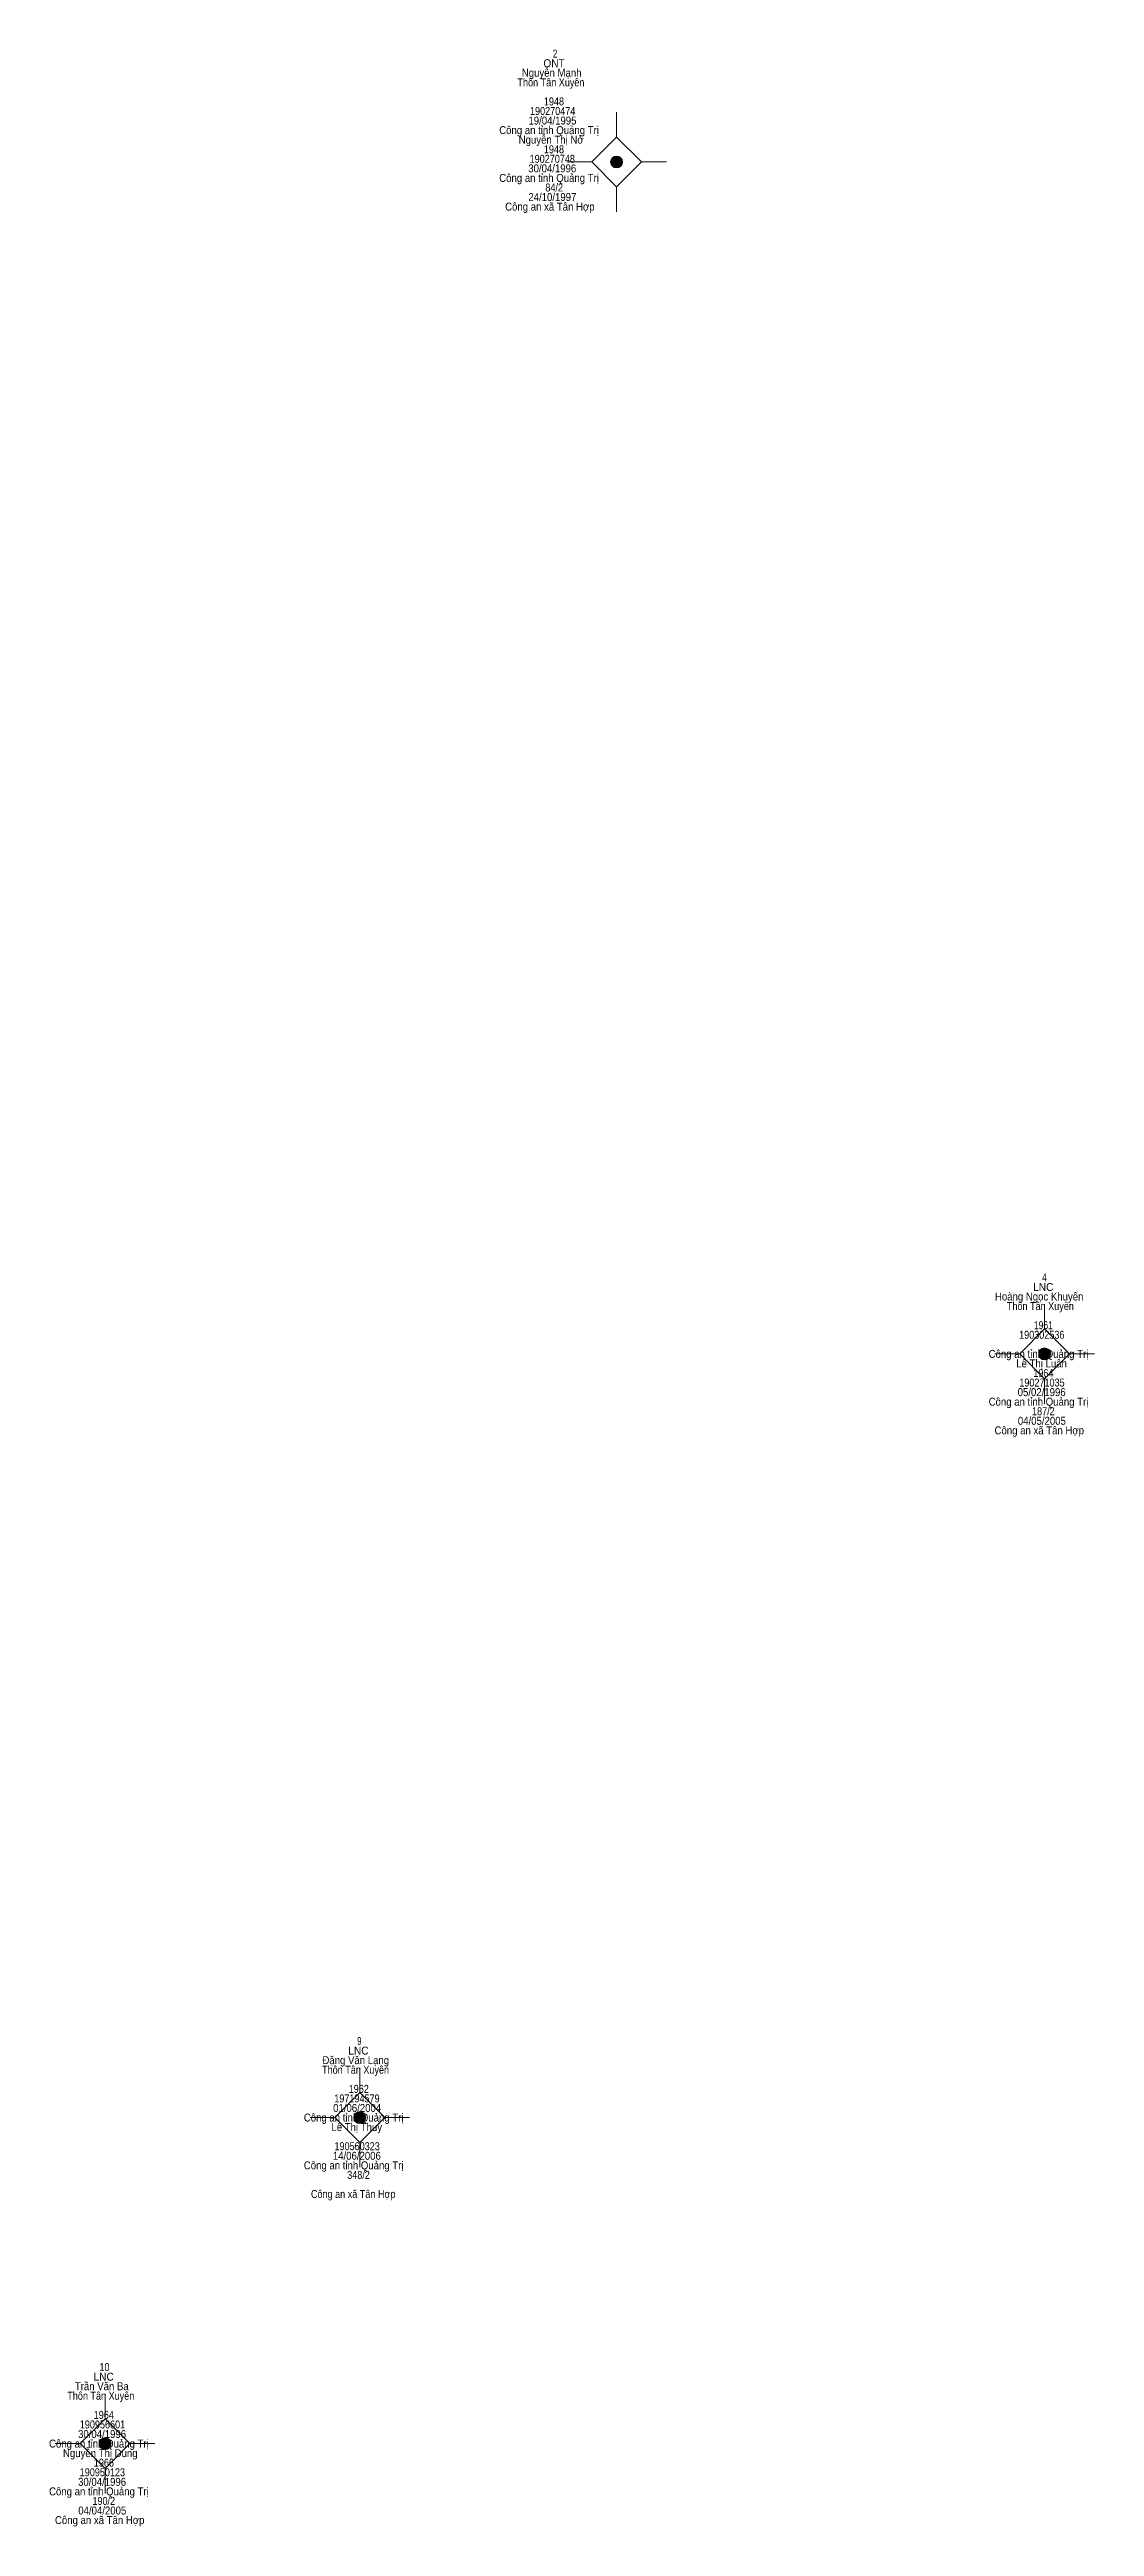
# Model space of a CAD drawing. Header units: metres. Extents: x 550999 to 552168, y 1840734 to 1841978.
# Drawn here: x 551125.9 to 551178.3, y 1841850 to 1841974.4 of the extents above; entities that cross this region are included whole.
import ezdxf
from ezdxf.enums import TextEntityAlignment as Align

# ---------------------------------------------------------------- set-up
doc = ezdxf.new("R2010")
doc.units = ezdxf.units.M
doc.header["$LTSCALE"] = 0.16
doc.layers.add('11', color=7, linetype='Continuous', lineweight=13)
doc.layers.add('15', color=7, linetype='Continuous')

msp = doc.modelspace()

# ---------------------------------------------------------------- texts
at = {"layer": '15'}
for s, width, p in [('ONT', 0.95, (551151.19, 1841973.51)), ('2', 0.75, (551151.24, 1841973.99)), ('Thôn Tân Xuyên', 0.85, (551151.035, 1841972.55)), ('Nguyễn Mạnh', 0.9, (551151.07, 1841973.03)), ('190270474', 0.85, (551151.12, 1841971.11)), ('1948', 0.85, (551151.185, 1841971.59)), ('Công an tỉnh Quảng Trị', 0.9, (551150.94, 1841970.15)), ('19/04/1995', 0.9, (551151.11, 1841970.63)), ('Nguyễn Thị Nở', 0.9, (551151.045, 1841969.67)), ('190270748', 0.85, (551151.1, 1841968.71)), ('1948', 0.85, (551151.185, 1841969.19)), ('Công an tỉnh Quảng Trị', 0.9, (551150.94, 1841967.75)), ('30/04/1996', 0.9, (551151.1, 1841968.23)), ('84/2', 0.85, (551151.195, 1841967.27)), ('Công an xã Tân Hợp', 0.9, (551150.98, 1841966.31)), ('24/10/1997', 0.9, (551151.105, 1841966.79)), ('Hoàng Ngọc Khuyến', 0.9, (551175.545, 1841911.59)), ('LNC', 0.95, (551175.75, 1841912.07)), ('4', 0.8, (551175.81, 1841912.55)), ('Thôn Tân Xuyên', 0.85, (551175.605, 1841911.11)), ('1961', 0.8, (551175.755, 1841910.15)), ('190302536', 0.85, (551175.675, 1841909.67)), ('Công an tỉnh Quảng Trị', 0.9, (551175.51, 1841908.71)), ('Lê Thị Luân', 0.9, (551175.665, 1841908.23)), ('1964', 0.85, (551175.755, 1841907.75)), ('05/02/1996', 0.9, (551175.67, 1841906.79)), ('190271035', 0.85, (551175.685, 1841907.27)), ('Công an tỉnh Quảng Trị', 0.9, (551175.51, 1841906.31)), ('04/05/2005', 0.9, (551175.68, 1841905.35)), ('187/2', 0.85, (551175.755, 1841905.83)), ('Công an xã Tân Hợp', 0.9, (551175.55, 1841904.87)), ('9', 0.75, (551141.415, 1841874.21)), ('Thôn Tân Xuyên', 0.85, (551141.225, 1841872.77)), ('Đặng Văn Lạng', 0.9, (551141.235, 1841873.25)), ('LNC', 0.95, (551141.37, 1841873.73)), ('1962', 0.85, (551141.385, 1841871.81)), ('Công an tỉnh Quảng Trị', 0.9, (551141.13, 1841870.37)), ('01/06/2004', 0.9, (551141.305, 1841870.85)), ('197194579', 0.85, (551141.295, 1841871.33)), ('Lê Thị Thuỳ', 0.9, (551141.285, 1841869.89)), ('Công an tỉnh Quảng Trị', 0.9, (551141.13, 1841867.97)), ('14/06/2006', 0.9, (551141.29, 1841868.45)), ('190560323', 0.85, (551141.305, 1841868.93)), ('348/2', 0.85, (551141.375, 1841867.49)), ('Công an xã Tân Hợp ', 0.85, (551141.17, 1841866.53)), ('Trần Văn Ba', 0.9, (551128.485, 1841856.88)), ('LNC', 0.95, (551128.58, 1841857.36)), ('10', 0.85, (551128.62, 1841857.84)), ('Thôn Tân Xuyên', 0.85, (551128.435, 1841856.4)), ('1964', 0.85, (551128.585, 1841855.44)), ('30/04/1996', 0.9, (551128.5, 1841854.48)), ('190956601', 0.85, (551128.52, 1841854.96)), ('Công an tỉnh Quảng Trị', 0.9, (551128.34, 1841854)), ('Nguyễn Thị Dung', 0.9, (551128.41, 1841853.52)), ('1966', 0.85, (551128.59, 1841853.04)), ('Công an tỉnh Quảng Trị', 0.9, (551128.34, 1841851.6)), ('30/04/1996', 0.9, (551128.5, 1841852.08)), ('190950123', 0.85, (551128.515, 1841852.56)), ('04/04/2005', 0.9, (551128.51, 1841850.64)), ('190/2', 0.85, (551128.585, 1841851.12)), ('Công an xã Tân Hợp', 0.9, (551128.38, 1841850.16))]:
    msp.add_text(s, height=0.4, dxfattribs=dict(at, width=width)).set_placement(p, align=Align.CENTER)

# ---------------------------------------------------------------- hatches: boundary and pattern name
at = {"layer": '11'}
for points in [[(551154.6295, 1841968.75, 1), (551154.0295, 1841968.75, 1)], [(551176.1195, 1841908.91, 1), (551175.5195, 1841908.91, 1)], [(551141.7395, 1841870.57, 1), (551141.1395, 1841870.57, 1)], [(551128.9495, 1841854.2, 1), (551128.3495, 1841854.2, 1)]]:
    msp.add_hatch(color=256, dxfattribs=at).paths.add_polyline_path(points)

# ---------------------------------------------------------------- linework, layer by layer
for p, q in [((551154.33, 1841971.25), (551154.33, 1841970)), ((551153.08, 1841968.75), (551151.83, 1841968.75)), ((551156.83, 1841968.75), (551155.58, 1841968.75)), ((551154.33, 1841967.5), (551154.33, 1841966.25)), ((551175.82, 1841911.41), (551175.82, 1841910.16)), ((551174.57, 1841908.91), (551173.32, 1841908.91)), ((551178.32, 1841908.91), (551177.07, 1841908.91)), ((551175.82, 1841907.66), (551175.82, 1841906.41)), ((551141.44, 1841873.07), (551141.44, 1841871.82)), ((551140.19, 1841870.57), (551138.94, 1841870.57)), ((551143.94, 1841870.57), (551142.69, 1841870.57)), ((551141.44, 1841869.32), (551141.44, 1841868.07)), ((551128.65, 1841856.7), (551128.65, 1841855.45)), ((551127.4, 1841854.2), (551126.15, 1841854.2)), ((551131.15, 1841854.2), (551129.9, 1841854.2)), ((551128.65, 1841852.95), (551128.65, 1841851.7))]:
    msp.add_line(p, q, dxfattribs=at)
for points in [[(551154.33, 1841970), (551153.08, 1841968.75), (551154.33, 1841967.5), (551155.58, 1841968.75)], [(551175.82, 1841910.16), (551174.57, 1841908.91), (551175.82, 1841907.66), (551177.07, 1841908.91)], [(551141.44, 1841871.82), (551140.19, 1841870.57), (551141.44, 1841869.32), (551142.69, 1841870.57)], [(551128.65, 1841855.45), (551127.4, 1841854.2), (551128.65, 1841852.95), (551129.9, 1841854.2)]]:
    msp.add_lwpolyline(points, close=True, dxfattribs=at)
for centre in [(551154.3295, 1841968.75), (551175.8195, 1841908.91), (551141.4395, 1841870.57), (551128.6495, 1841854.2)]:
    msp.add_circle(centre, 0.3, dxfattribs=at)

msp.set_redraw_order([(e.dxf.handle, doc.entitydb.next_handle()) for e in msp.query("TEXT MTEXT ATTDEF DIMENSION ARC_DIMENSION")])  # texts and dimensions are drawn at this point

doc.saveas('drawing.dxf')
